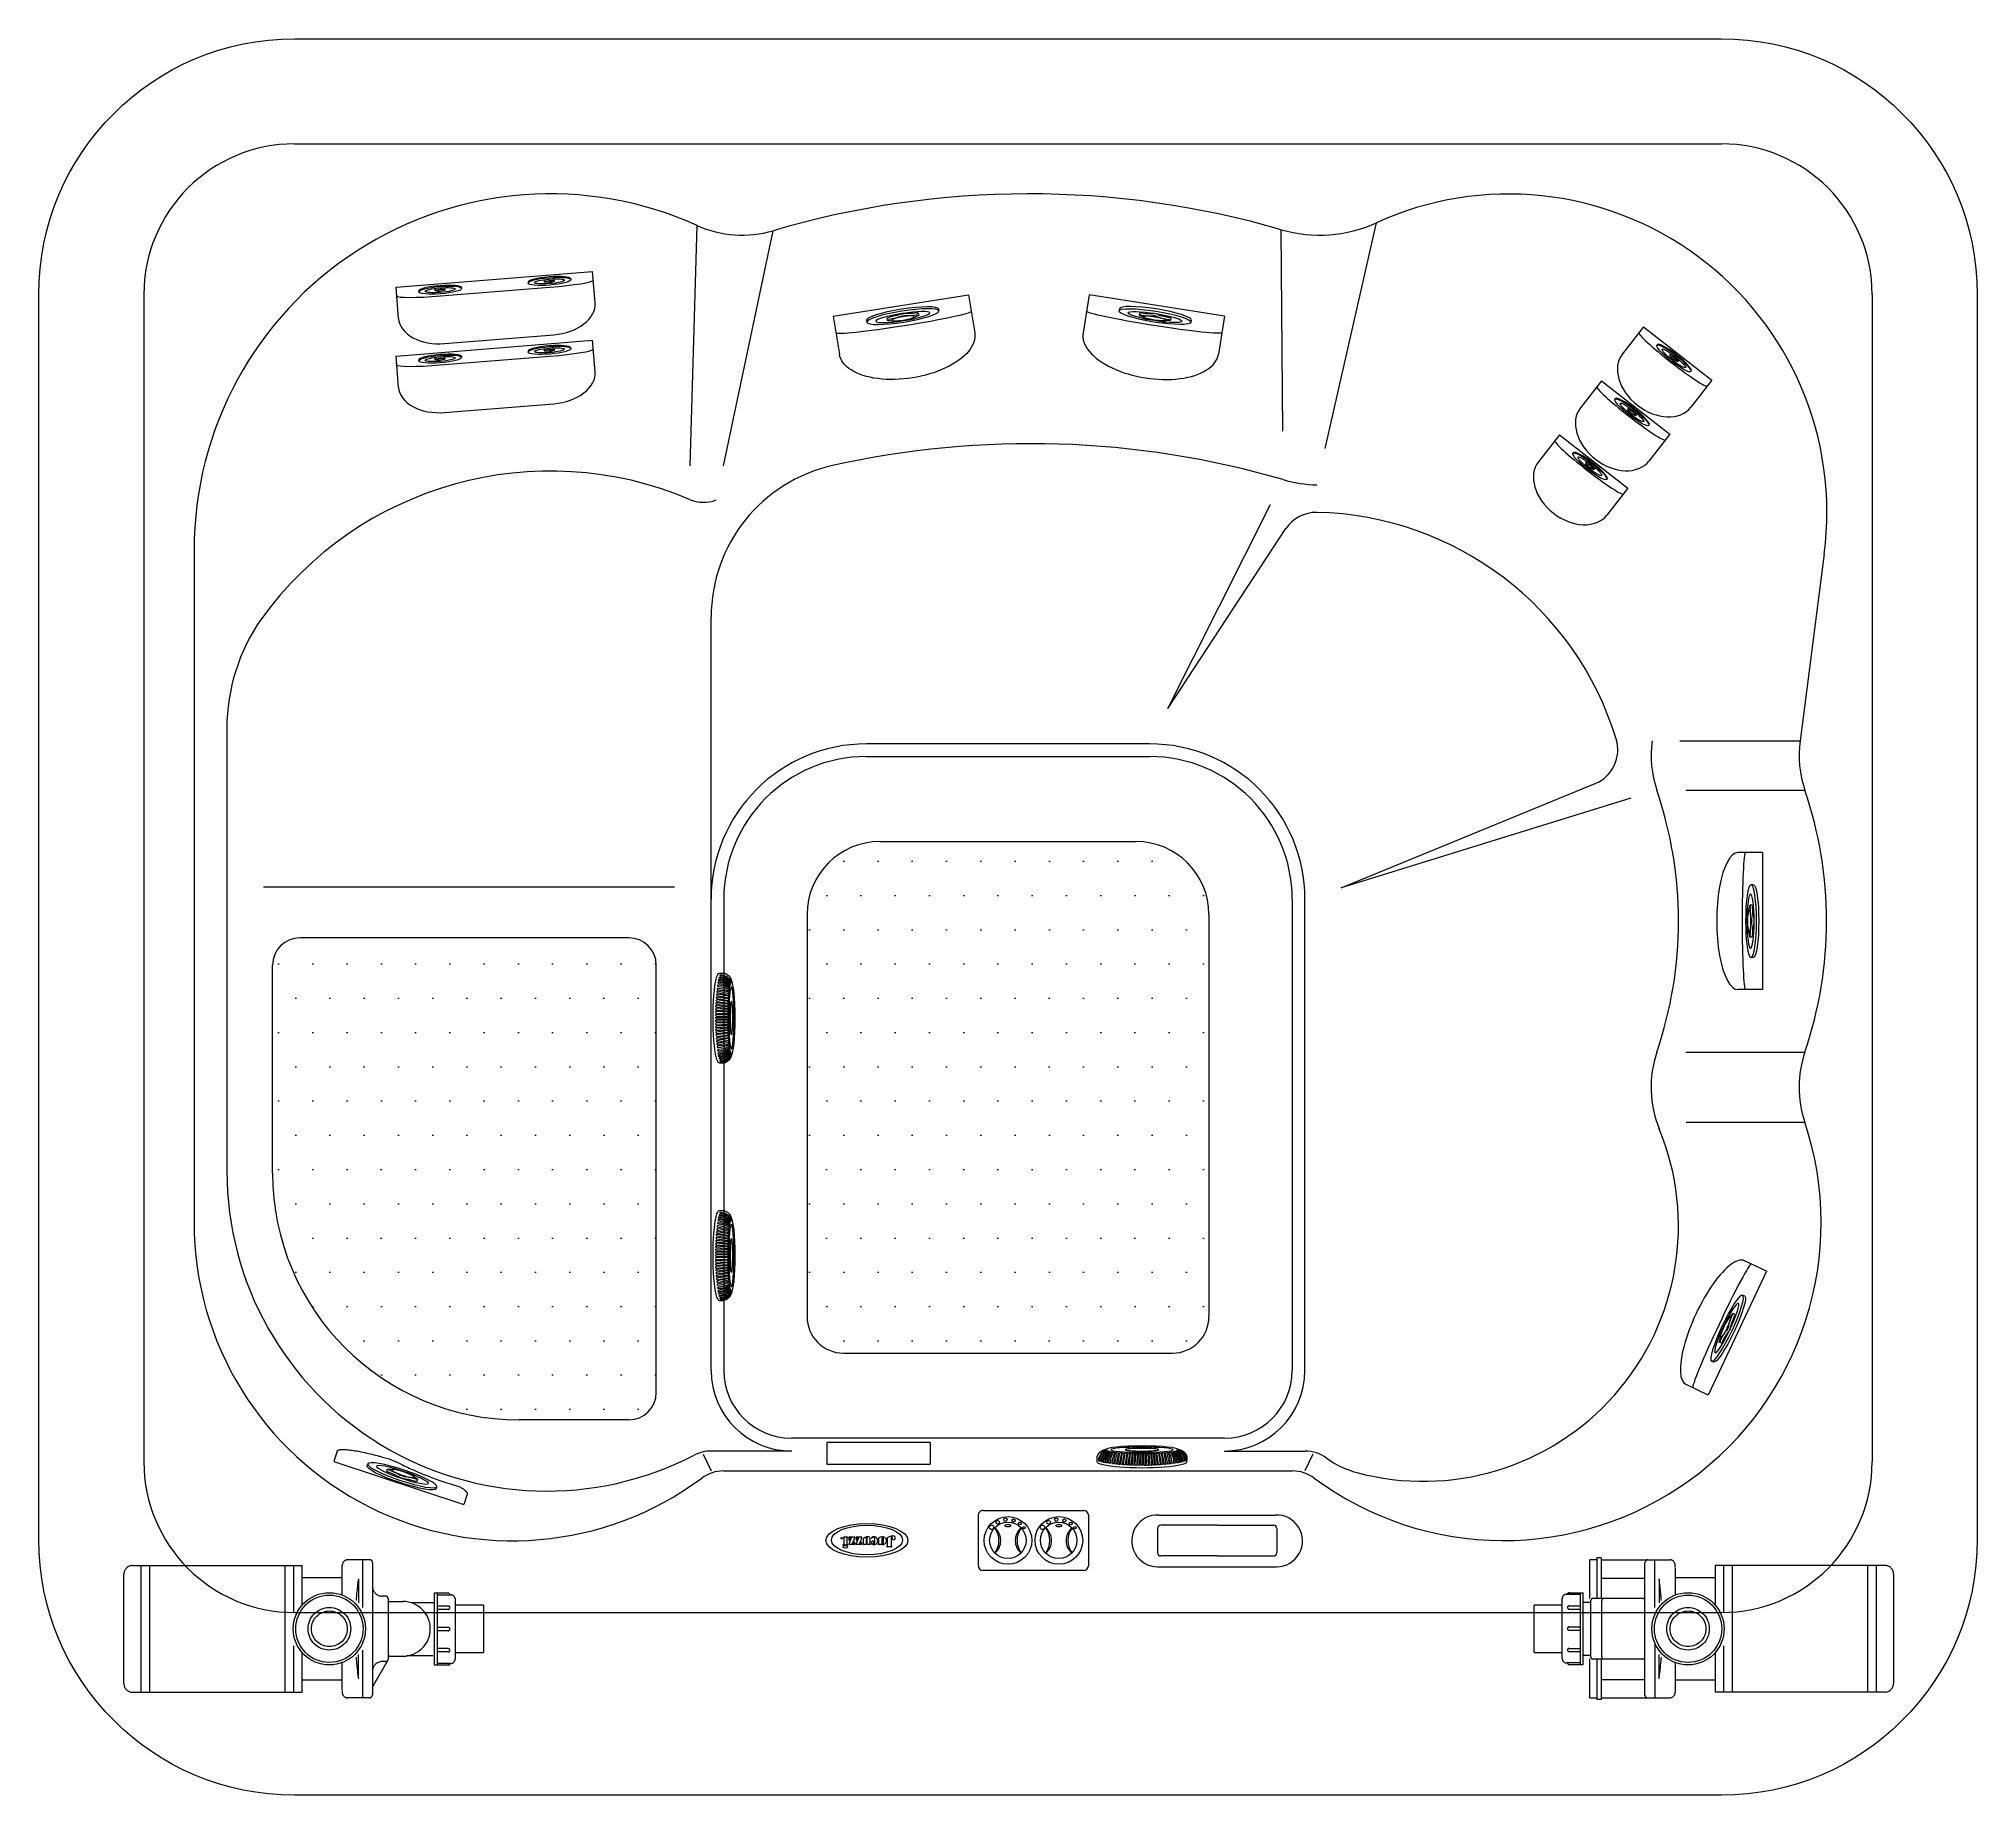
# Model space of a CAD drawing. Header units: millimetres. Extents: x -1155.44 to -1153.31, y 2253.38 to 2255.31.
import ezdxf
from ezdxf.enums import TextEntityAlignment as Align

# ---------------------------------------------------------------- set-up
doc = ezdxf.new("R2010")
doc.units = ezdxf.units.MM
doc.header["$LTSCALE"] = 10
doc.linetypes.add('HIDDEN', pattern=[0.375, 0.25, -0.125])
for name, color, linetype in [('CONTOR05', 7, 'Continuous'), ('jacuzzi', 1, 'Continuous'), ('LCOTA02', 1, 'Continuous')]:
    doc.layers.add(name, color=color, linetype=linetype)
doc.styles.add('ROMANS', font='romans', dxfattribs={"height": 4})

# ---------------------------------------------------------------- blocks, each defined once
blk = doc.blocks.new('A$C1E5B20B9')
at = {"layer": 'LCOTA02'}
for p, q in [((12.000000421062, 79.99999989069056), (17.000000421062, 79.99999989069056)), ((14.5565718559368, 57.48794447257129), (19.5565718559368, 57.48794447257129)), ((14.55657185593681, 22.51205530881006), (20.02288303118667, 22.51205530881006)), ((12.00000042106194, -1.093094397219829e-07), (17.00000042106194, -1.093094397219829e-07))]:
    blk.add_line(p, q, dxfattribs=at)
for centre, major_axis, ratio, start_param, end_param in [((12.00000042106197, 39.99999989069056), (2.26436696011461e-14, 40), 0.3000000000000004, 0, 3.141592653589793), ((8.1727610004843, 58.95607427712298), (1.356154440721999e-14, 19), 0.3000000000000002, 3.648269228728207, 4.519871670605245), ((14.55657185593677, 54.80805433060459), (2.148789360523377e-14, 2.679890141966695), 0.2999999999999979, 6.283185307179586, 7.661464324195041), ((13.1727610004843, 58.95607427712298), (1.356154440721999e-14, 19), 0.3000000000000002, 3.648269228728207, 4.519871670605245), ((19.55657185593677, 54.80805433060459), (2.148789360523377e-14, 2.679890141966695), 0.2999999999999979, 5.533224820882068, 7.661464324195041), ((23.98973984163953, 70.67157254120889), (1.356154440721999e-14, 19), 0.3000000000000002, 2.391632167292286, 3.263234609169324), ((24.77894546489203, 49.15188084181591), (-6.373527764264091e-16, 2.679890141966695), 0.2999999999999979, 4.276587759446193, 6.404827262759122), ((30.67500042106197, 39.99999989069056), (1.356154440721999e-14, 19), 0.3000000000000002, 1.134995105856405, 2.006597547733411), ((11.32896746365199, 39.99999989069011), (1.502331544433705e-14, 2.679890141966695), 0.2999999999999979, 0.5066765751384184, 2.634916078451359), ((8.172761000484329, 21.04392550425814), (5.753382475790292e-15, 19), 0.3000000000000002, 4.904906290164154, 5.77650873204114), ((14.55657185593682, 25.19194545077676), (8.467686886808126e-15, 2.679890141966695), 0.3000000000000032, 1.763313636574356, 3.141592653589793), ((16.32896746365199, 39.99999989069011), (1.502331544433705e-14, 2.679890141966695), 0.2999999999999979, 0.5066765751384184, 2.634916078451359), ((13.17276100048433, 21.04392550425814), (5.753382475790292e-15, 19), 0.3000000000000002, 4.904906290164154, 5.77650873204114), ((19.55657185593682, 25.19194545077676), (8.467686886808126e-15, 2.679890141966695), 0.3000000000000032, 1.763313636574356, 3.891553139887276), ((23.98973984163959, 9.328427240171777), (5.753382475790292e-15, 19), 0.3000000000000002, 6.161543351600057, 7.033145793477069), ((24.7789454648921, 30.84811893956498), (1.52054162376018e-14, 2.679890141966695), 0.3000000000000032, 3.019950698010269, 5.148190201323208)]:
    blk.add_ellipse(centre, major_axis=major_axis, ratio=ratio, start_param=start_param, end_param=end_param, dxfattribs=at)
for centre, major_axis, ratio in [((17.00000042106197, 39.99999989069056), (2.26436696011461e-14, 40), 0.3000000000000004), ((18.00000042106197, 39.99999989069056), (1.698275220085957e-14, 30), 0.2666666666666672), ((21.00000042106197, 39.99999989069056), (-9.994447272229953e-15, 12.5), 0.3)]:
    blk.add_ellipse(centre, major_axis=major_axis, ratio=ratio, dxfattribs=at)
blk = doc.blocks.new('A$C00053991')
at = {"layer": 'CONTOR05', "xscale": 0.5, "zscale": 0.5}
blk.add_blockref('A$C1E5B20B9', (-2.512992978154216e-07, 8.891433367352874e-08), dxfattribs=at)
blk = doc.blocks.new('A$C691B2982')
at = {"layer": 'CONTOR05', "xscale": 0.1, "yscale": 0.1, "zscale": 0.1}
blk.add_blockref('A$C00053991', (-4.307653966861835e-07, -1.835559260143782e-08), dxfattribs=at)
blk = doc.blocks.new('A$C159910E5')
at = {"layer": 'CONTOR05', "rotation": 270}
blk.add_blockref('A$C691B2982', (2.196003379140166e-10, 1.449852760660974), dxfattribs=at)
blk = doc.blocks.new('A$C3BF32979')
at = {"layer": 'CONTOR05', "rotation": 314.9999999999977}
blk.add_blockref('A$C159910E5', (-0.3957376411786697, 5.261116562411644), dxfattribs=at)
blk = doc.blocks.new('*E12')
at = {"layer": 'CONTOR05', "rotation": 135.000000000004}
blk.add_blockref('A$C3BF32979', (4.88763633608113, 4.000000246304438), dxfattribs=at)
blk = doc.blocks.new('*E11')
at = {"layer": 'CONTOR05', "rotation": 135.000000000004}
blk.add_blockref('A$C3BF32979', (4.88763633608113, 4.000000246304438), dxfattribs=at)
blk = doc.blocks.new('*E10')
at = {"layer": 'CONTOR05', "rotation": 135.000000000004}
blk.add_blockref('A$C3BF32979', (4.88763633608113, 4.000000246304438), dxfattribs=at)
blk = doc.blocks.new('*E9')
at = {"layer": 'CONTOR05', "rotation": 135.000000000004}
blk.add_blockref('A$C3BF32979', (4.88763633608113, 4.000000246304438), dxfattribs=at)
blk = doc.blocks.new('A$C37FA7AEC')
at = {"layer": 'LCOTA02'}
for p, q in [((1.013770229552563, 4.714002477852546), (1.225618161936239, 4.714002477852546)), ((1.225618161936239, 2.900924137785466), (0.6328355927050211, 2.900924137785466)), ((1.225618161936239, 1.813078086553048), (0.6328355927051064, 1.813078086553048)), ((1.013770229552563, -2.535140311010764e-07), (1.225618161936438, -2.535140311010764e-07))]:
    blk.add_line(p, q, dxfattribs=at)
for centre, major_axis, ratio, start_param, end_param in [((1.013770229552563, 2.357001112169257), (0, 2.357001365683277), 0.4319527517569433, 6.283185307179586, 9.42477796076938), ((1.225618161936239, 2.357001112169257), (0, -0.543923025616249), 0.4618882339361123, -3.141592653589793, 3.141592653589793)]:
    blk.add_ellipse(centre, major_axis=major_axis, ratio=ratio, start_param=start_param, end_param=end_param, dxfattribs=at)
for major_axis, ratio in [((0, 2.357001365683277), 0.4319527517569434), ((0, 1.645716594742564), 0.3816444813108654)]:
    blk.add_ellipse((1.225618161936239, 2.357001112169257), major_axis=major_axis, ratio=ratio, dxfattribs=at)
blk = doc.blocks.new('A$C64DC4944')
at = {"layer": 'LCOTA02'}
for p, q in [((0.9960046968335945, 10.05000805058066), (1.60909450008117, 10.04465769692388)), ((0.9960046968335945, 10.05000072373306), (1.60909450008117, 10.04465037007625)), ((0.5623876466168269, 6.559093772219825), (2.366655841710894, 6.40124075918871)), ((0.5798187951663749, 6.754332711838202), (2.378466581903098, 6.601485216645386)), ((0.5920066349747941, 6.884914896230271), (2.384733074555797, 6.696491754757602)), ((0.6129123276283508, 7.078819275303943), (2.399419313088814, 6.896663410942125)), ((0.6273074748994674, 7.210169473482296), (2.407129782830538, 6.991634772917791)), ((0.6516813435805204, 7.402678703810579), (2.42505615289231, 7.191635753575184)), ((0.6682794134130177, 7.534758428280867), (2.434421281407808, 7.28654337595006)), ((0.6961140336050562, 7.72581204202919), (2.456118577483011, 7.486235226735801)), ((0.499775541146505, 5.124967986280495), (2.330575826315155, 5.124967986280495)), ((0.499775541146505, 4.925040788033215), (2.330572188824448, 4.925040788033215)), ((0.5008846382455516, 5.252130727475787), (2.331099255755959, 5.220184212494587)), ((0.5008846382455516, 4.797878046837923), (2.331092148170512, 4.829824437755775)), ((0.5043751195330088, 5.452100266507045), (2.333299730062208, 5.420176268681445)), ((0.5043751195330088, 4.597908507806665), (2.33328528801934, 4.629832253545487)), ((0.507703343554212, 5.579224283787568), (2.334875883232002, 5.515418012707869)), ((0.507703343554212, 4.470784490526142), (2.334857919438051, 4.534590134296337)), ((0.5146832428947192, 5.77810244919138), (2.339313301590607, 5.715526052411178)), ((0.5146832428947192, 4.27190632512233), (2.33928782247348, 4.334481848086313)), ((0.520229580028797, 5.906149019350011), (2.341966379810756, 5.810675839235273)), ((0.5306967712773911, 6.103874926300904), (2.348719010760306, 6.010872064536215)), ((0.5384595320563221, 6.232805349721644), (2.352494811555161, 6.105955645873252)), ((0.5524108268051577, 6.429318159773629), (2.361686303712375, 6.306201969139408)), ((0.520229580028797, 4.1438597549637), (2.341937277123506, 4.239331409871227)), ((0.5306967712773911, 3.946133848012806), (2.348682077791068, 4.039134820432167)), ((0.5384595320563221, 3.817203424592066), (2.352454089024462, 3.944050280843697)), ((0.5524108268051577, 3.620690614540081), (2.361637273277694, 3.743803468788855)), ((0.5623876466168269, 3.490915002093885), (2.366602775825754, 3.648763372461616)), ((0.5798187951663749, 3.295676062475508), (2.378404519549946, 3.448518283664527)), ((0.5920066349747941, 3.165093878083439), (2.384666624373779, 3.353510035360557)), ((0.6129123276283508, 2.971189499009768), (2.399342886261024, 3.153337570737705)), ((0.6273074748994674, 2.839839300831414), (2.407048464094487, 3.058364016710613)), ((0.6516813435805204, 2.647330070503131), (2.424963446929212, 2.85836198813567)), ((0.6682794134130177, 2.515250346032843), (2.434322947669131, 2.763451578457932)), ((0.6961140336050562, 2.32419673228452), (2.456006762509205, 2.563758327006212)), ((0.9960046968335945, 7.237330521547847e-07), (1.60909450008117, 0.005351077389832426))]:
    blk.add_line(p, q, dxfattribs=at)
for centre, radius, start, end in [((0.8265287388621658, 8.636149050800157), 0.08856716741084068, 70.09872019351234, 280.7385502367557), ((0.8993604031109896, 8.973478105465915), 0.08532880738264627, 77.19488873795075, 270.3982921290305), ((0.8140137285591038, 4.322788300950037), 4.396845721933523, 66.1373309962137, 89.44404082683664), ((0.9587356090997616, 9.260462618655595), 0.07768011670602384, 73.19146495891925, 257.360477575675), ((0.5042098375407562, 3.094812271020743), 5.806840009238489, 68.5280271169435, 86.09218882582618), ((0.6692120851618739, 4.798205052067004), 4.265756712103994, 62.31977803285908, 86.6528285851349), ((0.5642647630480582, 4.484453396072041), 4.715344641608501, 63.23282893165333, 85.4084404776595), ((0.7254124130750199, 5.638174778167809), 3.705488069033829, 57.54921208078837, 86.04177939509054), ((1.050936789428775, 9.536747837351555), 0.06145343938264835, 68.32042897664702, 262.6804351488397), ((0.8681344833030238, 6.159670674018059), 3.320737460620506, 55.10746320445974, 86.97963012106057), ((0.989396000646309, 6.712720011716414), 2.882365654818027, 50.68054154725183, 88.3251829672656), ((1.166667261725266, 9.795011985192247), 0.06145343938264835, 68.32042897664702, 262.6804351488397), ((1.16869307326462, 7.301393825170948), 2.432685467481838, 44.33093024097665, 90.23211464533954), ((1.252072178563139, 7.66950822553747), 2.183510745884019, 37.83142113070429, 91.64556783667068), ((1.271524187598402, 9.971341588528077), 0.04365000652139525, 95.19472036992171, 269.2796083860749), ((1.480914285668788, 8.375243683094823), 1.653390513430095, 23.12200297038074, 97.41372599982063), ((1.395789349438346, 8.121126640299593), 1.810874893832403, 29.42729994499737, 93.95222659074737), ((1.596004696833603, 8.54470748547999), 1.5, 15.49086489558799, 89.49999999999964), ((0.5689489323341519, 6.656905579295085), 0.0980316279247447, 83.6338856373964, 266.1623077021227), ((0.5997349780853511, 6.982160826564268), 0.09755254099070086, 82.23678234660757, 265.4561312779048), ((0.636190069851537, 7.306842455777229), 0.09708020394939836, 80.81795067450071, 264.7502375740119), ((0.6783045658591362, 7.630852283994358), 0.09661538587324871, 79.37771415466995, 264.0440677076157), ((0.7260671604874318, 7.954092265909964), 0.09615884892622106, 77.91643891973847, 263.3370350527506), ((0.7794648830698065, 8.276464518820262), 0.0957113457258566, 76.4345340154255, 262.6285265090227), ((-5.35238342506149, -37.78632516637288), 46.04638618182813, 80.22079057849587, 82.4284140600551), ((-0.808336086673151, -6.430152149425425), 14.56148870201364, 76.90862382918336, 83.87162695349406), ((-0.02309055680592564, -2.858150455813245), 11.06794442127373, 76.74997725312214, 85.90547151524359), ((0.2675730926882665, 0.9427393977250347), 7.445963970773901, 72.28508646943695, 85.88477050617016), ((0.8136037959255731, 3.81369608892328), 4.735528248250443, 68.28628087894033, 89.64395099910283), ((0.499775541146505, 5.025040788033181), 0.0999999999999659, 90, 270), ((0.5026298788892802, 5.352115496991445), 0.0999999999999659, 89.00000000000003, 269), ((0.5026298788892802, 4.697893277322265), 0.0999999999999659, 91, 271), ((0.5106765568806537, 5.678681502053337), 0.09950164954729351, 87.69221631926176, 268.2876873216711), ((0.5106765568806537, 4.371327272260373), 0.09950164954729351, 91.71231267832886, 272.3077836807383), ((0.5244142340617515, 6.005067501574445), 0.09900695659873764, 86.36182254819313, 267.5775999241142), ((0.5438399117435466, 6.331175009703969), 0.0985166914314521, 85.00897908163012, 266.8692970063079), ((0.5244142340617515, 4.044941272739266), 0.09900695659873764, 92.4224000758859, 273.6381774518069), ((0.5438399117435466, 3.718833764609741), 0.0985166914314521, 93.13070299369208, 274.9910209183699), ((0.5689489323341519, 3.393103195018625), 0.0980316279247447, 93.83769229787731, 276.3661143626036), ((0.5997349780853511, 3.067847947749442), 0.09755254099070086, 94.5438687220952, 277.7632176533924), ((0.636190069851537, 2.743166318536481), 0.09708020394939836, 95.24976242598814, 279.1820493254993), ((0.6783045658591362, 2.419156490319352), 0.09661538587324871, 95.95593229238425, 280.6222858453301), ((0.7260671604874318, 2.095916508403747), 0.09615884892622106, 96.66296494724939, 282.0835610802616), ((-5.35238342506149, 47.83633394068659), 46.04638618182813, 277.5715859399449, 279.7790590010267), ((-0.808336086673151, 16.48016092373913), 14.56148870201364, 276.1283730465059, 283.0908451529434), ((0.7794648830698065, 1.773544255493448), 0.0957113457258566, 97.37147349097735, 283.5654659845745), ((0.8265287388621658, 1.413859723513553), 0.08856716741084068, 79.26144976324434, 289.9012798064877), ((-0.02309055680592564, 12.90815923012696), 11.06794442127373, 274.0945284847564, 283.2492424510793), ((0.2675730926882665, 9.107269376588675), 7.445963970773901, 274.1152294938299, 287.7136389373895), ((0.8993604031109896, 1.076530668847795), 0.08532880738264627, 89.6017078709695, 282.8051112620493), ((0.8136037959255731, 6.23631268539043), 4.735528248250443, 270.3560490008972, 291.7113990113179), ((0.8140137285591038, 5.727220473363673), 4.396845721933523, 270.5559591731634, 293.8598611825971), ((0.9587356090997616, 0.7895461556581154), 0.07768011670602384, 102.639522424325, 286.8085350410807), ((0.5042098375407562, 6.955196503292967), 5.806840009238489, 273.9078111741738, 291.4695214100644), ((0.6692120851618739, 5.251803722246706), 4.265756712103994, 273.3471714148651, 297.6765221295994), ((0.5642647630480582, 5.565555378241669), 4.715344641608501, 274.5915595223405, 296.7632780519247), ((0.7254124130750199, 4.411833996145901), 3.705488069033829, 273.9582206049095, 302.445157592147), ((1.050936789428775, 0.5132609369621548), 0.06145343938264835, 97.31956485116028, 291.679571023353), ((0.8681344833030238, 3.890338100295651), 3.320737460620506, 273.0203698789394, 304.8844121746268), ((0.989396000646309, 3.337288762597296), 2.882365654818027, 271.6748170327344, 309.1262586097831), ((1.166667261725266, 0.2549967891214635), 0.06145343938264835, 97.31956485116028, 291.679571023353), ((1.16869307326462, 2.748614949142762), 2.432685467481838, 269.7678853546605, 315.0739058044422), ((1.252072178563139, 2.38050054877624), 2.183510745884019, 268.3544321633293, 322.1082005262573), ((1.596004696833603, 1.505293961986098), 1.5, 270.5000000000003, 344.4471806451518)]:
    blk.add_arc(centre, radius, start, end, dxfattribs=at)
blk.add_ellipse((0.9960046968335945, 5.025000723733058), major_axis=(9.230470391936181e-16, 5.025000000000006), ratio=0.1983072682036325, start_param=6.281173958075647, end_param=9.42823915993711, dxfattribs=at)
for major_axis, ratio in [((7.347638122934264e-16, 4), 0.1484004069373981), ((0, 3.492907612409141), 0.1143745729800755), ((0, 1.890456722208427), 0.112343880361296)]:
    blk.add_ellipse((2.923990236419826, 5.024514135298915), major_axis=major_axis, ratio=ratio, dxfattribs=at)

msp = doc.modelspace()

# ---------------------------------------------------------------- hatches: boundary and pattern name
at = {"layer": 'jacuzzi'}
h = msp.add_hatch(dxfattribs=at)
h.set_pattern_fill('DOTS', color=256, scale=0.6022620169650935, style=0)
h.set_pattern_definition([(0, (-1160.178313475889, 2250.23056845122), (0.01882068803015917, 0.03764137606031832), [0, -0.03764137606031834])])
h.paths.add_polyline_path([(-1154.75692647605, 2254.29448621626, 0.4142135623730951), (-1154.787039576898, 2254.324599317109), (-1155.148396787078, 2254.324599317109, 0.4142135623730951), (-1155.178509887926, 2254.29448621626), (-1155.178509887926, 2254.065898933122, 0.4142135623730951), (-1154.907491980292, 2253.794881025488), (-1154.787039576898, 2253.794881025488, 0.4142135623730951), (-1154.75692647605, 2253.824994126336)])
h.paths.add_polyline_path([(-1154.591304421385, 2253.908363218934, 0.4142135623730951), (-1154.551153620254, 2253.868212417803), (-1154.189796410075, 2253.868212417803, 0.4142135623747537), (-1154.149645608944, 2253.908363218934), (-1154.149645608944, 2254.350022031375, 0.4142135623730951), (-1154.229947211206, 2254.430323633637), (-1154.511002819123, 2254.430323633637, 0.4142135623722657), (-1154.591304421385, 2254.350022031375)])

# ---------------------------------------------------------------- linework, layer by layer
for p, q in [((-1155.154419407247, 2255.196999041339), (-1153.586530623081, 2255.196999041339)), ((-1154.719563277095, 2254.84328989672), (-1154.712196596512, 2255.107319304562)), ((-1154.683027190278, 2254.84328989672), (-1154.628536775554, 2255.101530603373)), ((-1154.068651753252, 2254.881295325301), (-1154.070181904136, 2255.102596382418)), ((-1154.021929952854, 2254.862238774451), (-1153.965670573652, 2255.110215417933)), ((-1155.042942520444, 2255.039543376167), (-1154.826932328123, 2255.056848622489)), ((-1154.824167867839, 2255.022341653529), (-1154.826932328123, 2255.056848622489)), ((-1155.320041461913, 2255.031376986674), (-1155.320041461913, 2253.748808654911)), ((-1155.04017806016, 2255.005036407207), (-1155.042942520444, 2255.039543376167)), ((-1154.993884275978, 2255.029818105663), (-1154.87381656017, 2255.039437102689)), ((-1154.562421152386, 2255.007698763728), (-1154.413709359351, 2255.031252397837)), ((-1154.413709359351, 2255.031252397837), (-1154.407070114636, 2254.989333856458)), ((-1154.281365544469, 2255.031252397837), (-1154.288004789185, 2254.989333856458)), ((-1154.132653751434, 2255.007698763728), (-1154.281365544469, 2255.031252397837)), ((-1153.420908568416, 2255.031376986674), (-1153.420908568416, 2253.748808654911)), ((-1154.562421152386, 2255.007698763728), (-1154.555781907671, 2254.965780222348)), ((-1154.132653751434, 2255.007698763728), (-1154.13929299615, 2254.965780222348)), ((-1153.672201738026, 2254.99591763383), (-1153.695282710016, 2254.966275738705)), ((-1153.672201738026, 2254.99591763383), (-1153.596962764824, 2254.937332019595)), ((-1155.042942520444, 2254.96377223774), (-1154.826932328123, 2254.981077484061)), ((-1154.989693952282, 2254.977513006349), (-1154.869626236474, 2254.987132003374)), ((-1154.824167867839, 2254.946570515101), (-1154.826932328123, 2254.981077484061)), ((-1155.04017806016, 2254.929265268779), (-1155.042942520444, 2254.96377223774)), ((-1154.993884275978, 2254.954046967236), (-1154.87381656017, 2254.963665964261)), ((-1153.718363682005, 2254.93663384358), (-1153.741444653995, 2254.906991948455)), ((-1153.718363682005, 2254.93663384358), (-1153.643124708804, 2254.878048229345)), ((-1153.596962764824, 2254.937332019595), (-1153.620043736814, 2254.90769012447)), ((-1154.989693952282, 2254.901741867921), (-1154.869626236474, 2254.911360864946)), ((-1153.764525625985, 2254.87735005333), (-1153.787606597974, 2254.847708158205)), ((-1153.764525625985, 2254.87735005333), (-1153.689286652783, 2254.818764439095)), ((-1153.643124708804, 2254.878048229345), (-1153.666205680794, 2254.84840633422)), ((-1153.689286652783, 2254.818764439095), (-1153.712367624773, 2254.789122543969)), ((-1154.195018121399, 2254.576659010998), (-1154.082213777715, 2254.800732701721)), ((-1154.195018121399, 2254.576659010998), (-1154.065048390057, 2254.774171551529)), ((-1155.264834110357, 2254.750687663753), (-1155.264834110357, 2254.011620014116)), ((-1153.473583307819, 2254.74642618122), (-1153.500184341149, 2254.541145628923)), ((-1154.696700274354, 2253.849196967516), (-1154.696700274354, 2254.676882321772)), ((-1155.228799440064, 2254.554792315259), (-1155.228799440064, 2254.068307984799)), ((-1153.632372843585, 2254.541145628923), (-1153.500184341149, 2254.541145628923)), ((-1154.214890660782, 2254.537670846411), (-1154.526059369547, 2254.537670846411)), ((-1154.526059369547, 2254.523730426517), (-1154.214890660782, 2254.523730426517)), ((-1154.004459229984, 2254.379348879248), (-1153.725303948448, 2254.494016424262)), ((-1153.686251087074, 2254.477864447277), (-1154.004459229984, 2254.379348879248)), ((-1153.625793466404, 2254.486772809348), (-1153.494828672901, 2254.486772809348)), ((-1154.511002819123, 2254.430323633637), (-1154.229947211206, 2254.430323633637)), ((-1153.54152678598, 2254.418189361884), (-1153.568379074273, 2254.418189361884)), ((-1153.54152678598, 2254.418189361884), (-1153.54152678598, 2254.267623857643)), ((-1154.736851075485, 2254.380265872074), (-1155.188648638933, 2254.380265872074)), ((-1154.682759854459, 2254.367029941605), (-1154.682759854459, 2253.849196967516)), ((-1154.591304421385, 2254.350022031375), (-1154.591304421385, 2253.908363218934)), ((-1154.149645608944, 2254.350022031375), (-1154.149645608944, 2253.908363218934)), ((-1154.058190175869, 2254.367029941605), (-1154.058190175869, 2253.849196967516)), ((-1154.044249755975, 2253.849196967516), (-1154.044249755975, 2254.367029941605)), ((-1154.787039576898, 2254.324599317109), (-1155.148396787078, 2254.324599317109)), ((-1155.178509887926, 2254.065898933122), (-1155.178509887926, 2254.29448621626)), ((-1154.75692647605, 2253.824994126336), (-1154.75692647605, 2254.29448621626)), ((-1153.54152678598, 2254.267623857643), (-1153.568379074273, 2254.267623857643)), ((-1153.625793466404, 2254.199040410178), (-1153.494828672901, 2254.199040410178)), ((-1153.625278490538, 2254.122169674338), (-1153.494997474774, 2254.122169674338)), ((-1153.536896363637, 2253.958340762013), (-1153.561185211059, 2253.969790533953)), ((-1153.536896363637, 2253.958340762013), (-1153.601097249117, 2253.822148921689)), ((-1154.551153620254, 2253.868212417803), (-1154.189796410075, 2253.868212417803)), ((-1153.601097249117, 2253.822148921689), (-1153.625386096539, 2253.833598693629)), ((-1154.787039576898, 2253.794881025488), (-1154.907491980292, 2253.794881025488)), ((-1154.132581518463, 2253.774805624922), (-1154.608368511866, 2253.774805624922)), ((-1155.10758446386, 2253.760472741622), (-1155.111384473851, 2253.748982235221)), ((-1154.705297719443, 2253.757084986765), (-1154.696700274354, 2253.738770954629)), ((-1154.608115107367, 2253.76061180053), (-1154.696885993083, 2253.76061180053)), ((-1154.455874982305, 2253.770137480297), (-1154.56971301371, 2253.770137480297)), ((-1154.56971301371, 2253.770137480297), (-1154.56971301371, 2253.746047096414)), ((-1154.455874982305, 2253.770137480297), (-1154.455874982305, 2253.746047096414)), ((-1154.132581518463, 2253.76061180053), (-1154.044064037246, 2253.76061180053)), ((-1154.035652310885, 2253.757084986765), (-1154.044249755975, 2253.738770954629)), ((-1155.111384473851, 2253.748982235221), (-1154.968433333911, 2253.701707055083)), ((-1154.683030112485, 2253.738770954629), (-1154.057902395502, 2253.738770954629)), ((-1154.56971301371, 2253.746047096414), (-1154.455874982305, 2253.746047096414)), ((-1154.96463332392, 2253.713197561485), (-1154.968433333911, 2253.701707055083)), ((-1154.403411807657, 2253.689641472626), (-1154.403409689782, 2253.635070238186)), ((-1154.397787025964, 2253.695266690925), (-1154.287416875579, 2253.69527097432)), ((-1154.281789539406, 2253.635074958187), (-1154.281791657281, 2253.689646192627)), ((-1154.204755719458, 2253.690333134899), (-1154.076620609813, 2253.690333134899)), ((-1154.206211984017, 2253.675558960275), (-1154.206211984017, 2253.648828668108)), ((-1154.140688164635, 2253.679058951525), (-1154.202711992767, 2253.679058951525)), ((-1154.140688164635, 2253.679058951525), (-1154.078664336504, 2253.679058951525)), ((-1154.075164345254, 2253.675558960275), (-1154.075164345254, 2253.648828668108)), ((-1154.55126502854, 2253.665963278495), (-1154.55126502854, 2253.66578140242)), ((-1154.546784434888, 2253.666054627734), (-1154.551173679301, 2253.666054627734)), ((-1154.546693085648, 2253.665963278495), (-1154.546693085648, 2253.665769395694)), ((-1154.542714636405, 2253.665381683355), (-1154.545550844319, 2253.658020165839)), ((-1154.538966216591, 2253.657895975166), (-1154.545465602758, 2253.657895975166)), ((-1154.545263040271, 2253.665944668027), (-1154.545263040271, 2253.662915823541)), ((-1154.538956146317, 2253.665980185726), (-1154.545171691032, 2253.665980185726)), ((-1154.544757119863, 2253.662824474302), (-1154.545171691032, 2253.662824474302)), ((-1154.538849959205, 2253.665825478928), (-1154.541655388741, 2253.658543848206)), ((-1154.538966216591, 2253.660547491595), (-1154.539302889733, 2253.660547491595)), ((-1154.538874867352, 2253.657987324405), (-1154.538874867352, 2253.660456142356)), ((-1154.53478091273, 2253.665381683355), (-1154.537617120643, 2253.658020165839)), ((-1154.531032492916, 2253.657895975166), (-1154.537531879082, 2253.657895975166)), ((-1154.537329316595, 2253.665944668027), (-1154.537329316595, 2253.662915823541)), ((-1154.531022422642, 2253.665980185726), (-1154.537237967356, 2253.665980185726)), ((-1154.536823396188, 2253.662824474302), (-1154.537237967356, 2253.662824474302)), ((-1154.530916235529, 2253.665825478928), (-1154.533721665066, 2253.658543848206)), ((-1154.531032492916, 2253.660547491595), (-1154.531369166058, 2253.660547491595)), ((-1154.530941143677, 2253.657987324405), (-1154.530941143677, 2253.660456142356)), ((-1154.526421406555, 2253.657927830854), (-1154.529374996251, 2253.657927830854)), ((-1154.521562524908, 2253.657927830854), (-1154.525180149395, 2253.657927830854)), ((-1154.522074725684, 2253.658623523679), (-1154.522074725684, 2253.664339673132)), ((-1154.521562524908, 2253.658532174439), (-1154.521983376445, 2253.658532174439)), ((-1154.521471175669, 2253.6584408252), (-1154.521471175669, 2253.658019180094)), ((-1154.520408750101, 2253.665640124765), (-1154.520408750101, 2253.66501049883)), ((-1154.517082140518, 2253.664867627082), (-1154.517082140518, 2253.659647280281)), ((-1154.513193638909, 2253.658110529333), (-1154.513193638909, 2253.658372646656)), ((-1154.513010940431, 2253.658555345135), (-1154.512502561432, 2253.658555345135)), ((-1154.50938848077, 2253.657927830854), (-1154.513010940431, 2253.657927830854)), ((-1154.512319862954, 2253.658738043613), (-1154.512319862954, 2253.665360332607)), ((-1154.509384987336, 2253.665851090546), (-1154.509384987336, 2253.666324481584)), ((-1154.509205782292, 2253.658183918088), (-1154.509205782292, 2253.658110529333)), ((-1154.503568686251, 2253.655485209707), (-1154.503568686251, 2253.655723184978)), ((-1154.503385987772, 2253.655905883457), (-1154.50275088969, 2253.655905883457)), ((-1154.498453230117, 2253.655302511228), (-1154.503385987772, 2253.655302511228)), ((-1154.50275088969, 2253.655905883457), (-1154.50275088969, 2253.665458565877)), ((-1154.498829760038, 2253.666263079521), (-1154.498829760038, 2253.656088581935)), ((-1154.498647061559, 2253.655905883457), (-1154.498453230117, 2253.655905883457)), ((-1154.498270531638, 2253.655723184978), (-1154.498270531638, 2253.655485209707)), ((-1154.287414321099, 2253.629449739889), (-1154.397784471484, 2253.629445456493)), ((-1154.206058000908, 2253.633503585257), (-1154.075318328363, 2253.633503585257)), ((-1154.140688164635, 2253.645328676858), (-1154.202711992767, 2253.645328676858)), ((-1154.140688164635, 2253.645328676858), (-1154.078664336504, 2253.645328676858)), ((-1155.154419407247, 2253.583186600246), (-1153.586530623081, 2253.583186600246))]:
    msp.add_line(p, q, dxfattribs=at)
at = {"layer": 'jacuzzi', "linetype": 'HIDDEN'}
for p, q in [((-1155.34196710275, 2253.505132232275), (-1155.34196710275, 2253.625309188548)), ((-1155.332429249077, 2253.63484704222), (-1155.146095671126, 2253.63484704222)), ((-1155.322891395405, 2253.495594378602), (-1155.322891395405, 2253.63484704222)), ((-1155.313353541732, 2253.495594378602), (-1155.313353541732, 2253.63484704222)), ((-1155.164661683602, 2253.495594378602), (-1155.164661683602, 2253.63484704222)), ((-1155.155123829929, 2253.583965506733), (-1155.155123829929, 2253.63484704222)), ((-1155.146095671126, 2253.591357923878), (-1155.146095671126, 2253.63484704222)), ((-1155.146095671126, 2253.621303957818), (-1155.146095671126, 2253.63484704222)), ((-1155.102003248096, 2253.632926336696), (-1155.102003248096, 2253.635083580992)), ((-1155.102003248096, 2253.632926336696), (-1155.102003248096, 2253.635083580992)), ((-1155.079230668667, 2253.641092428805), (-1155.095994400282, 2253.641092428805)), ((-1155.079230668667, 2253.641092428805), (-1155.095994400282, 2253.641092428805)), ((-1155.072086380649, 2253.641090521235), (-1155.080615795973, 2253.641090521235)), ((-1155.079839142402, 2253.641092428805), (-1155.079839142402, 2253.588614540215)), ((-1155.068751747447, 2253.638228301327), (-1155.068751747447, 2253.492255086052)), ((-1153.731040990233, 2253.598673714321), (-1153.731040990233, 2253.641225024846)), ((-1153.723410707295, 2253.641225024846), (-1153.731040990233, 2253.641225024846)), ((-1153.723410707295, 2253.643132595581), (-1153.723410707295, 2253.598652731042)), ((-1153.718641780458, 2253.643132595581), (-1153.723410707295, 2253.643132595581)), ((-1153.718641780458, 2253.643132595581), (-1153.718641780458, 2253.598652731042)), ((-1153.718641780458, 2253.641226932417), (-1153.643255187603, 2253.641226932417)), ((-1153.670649237154, 2253.492391497235), (-1153.670649237154, 2253.63836471251)), ((-1153.659561842199, 2253.588612632642), (-1153.659561842199, 2253.641226932417)), ((-1153.637397736505, 2253.633062747879), (-1153.637397736505, 2253.635219992174)), ((-1153.637397736505, 2253.633062747879), (-1153.637397736505, 2253.635219992174)), ((-1153.406971735524, 2253.635025419959), (-1153.593305313475, 2253.635025419959)), ((-1153.593305313475, 2253.635025419959), (-1153.593305313475, 2253.591357923876)), ((-1153.593305313475, 2253.635025419959), (-1153.593305313475, 2253.597267485167)), ((-1153.593305313475, 2253.632990041986), (-1153.593305313475, 2253.597267485167)), ((-1153.593305313475, 2253.632990041986), (-1153.593305313475, 2253.597267485167)), ((-1153.584277154672, 2253.635025419959), (-1153.584277154672, 2253.583965506732)), ((-1153.574739300999, 2253.635025419959), (-1153.574739300999, 2253.495772756341)), ((-1153.426047442869, 2253.635025419959), (-1153.426047442869, 2253.495772756341)), ((-1153.416509589196, 2253.635025419959), (-1153.416509589196, 2253.495772756341)), ((-1153.397433881851, 2253.625487566287), (-1153.397433881851, 2253.505310610014)), ((-1155.102003248096, 2253.621303957818), (-1155.146095671126, 2253.621303957818)), ((-1155.084315138797, 2253.619311596399), (-1155.084315138797, 2253.593720404584)), ((-1155.000850042322, 2253.604402560302), (-1155.000850042322, 2253.525495986148)), ((-1154.997878552025, 2253.604402560302), (-1154.997878552025, 2253.525495986148)), ((-1153.741522432576, 2253.526080827075), (-1153.741522432576, 2253.604987401229)), ((-1153.738550942279, 2253.526080827075), (-1153.738550942279, 2253.604987401229)), ((-1153.718641780458, 2253.621073127886), (-1153.670649237154, 2253.621073127886)), ((-1153.655085845804, 2253.619311596397), (-1153.655085845804, 2253.593720404583)), ((-1153.593305313475, 2253.621274647729), (-1153.637397736505, 2253.621274647729)), ((-1155.054397861622, 2253.601228384585), (-1155.058803772132, 2253.601228384585)), ((-1155.051535641714, 2253.598366164677), (-1155.051535641714, 2253.532117222702)), ((-1155.050081634001, 2253.595291186424), (-1155.035299222253, 2253.595291186424)), ((-1155.002412567462, 2253.593837178711), (-1155.026065033064, 2253.593837178711)), ((-1155.001568077016, 2253.593924921948), (-1155.002075274262, 2253.593924921948)), ((-1154.997878552025, 2253.602602311331), (-1154.98247919398, 2253.602602311331)), ((-1154.977978571552, 2253.598148628464), (-1154.977978571552, 2253.531843797105)), ((-1154.977978571552, 2253.598101688905), (-1154.977978571552, 2253.531796857546)), ((-1154.946958565225, 2253.591168707434), (-1154.977978571552, 2253.591168707434)), ((-1154.946958565225, 2253.591121767875), (-1154.977978571552, 2253.591121767875)), ((-1154.946958565225, 2253.591168707434), (-1154.946958565225, 2253.542957702008)), ((-1154.946958565225, 2253.591121767875), (-1154.946958565225, 2253.539225208319)), ((-1153.792442419375, 2253.591753548361), (-1153.761422413049, 2253.591753548361)), ((-1153.792442419375, 2253.539361619502), (-1153.792442419375, 2253.591258179058)), ((-1153.792442419375, 2253.587525685369), (-1153.792442419375, 2253.591211239499)), ((-1153.792442419375, 2253.58384013124), (-1153.792442419375, 2253.587525685369)), ((-1153.792442419375, 2253.539314679943), (-1153.792442419375, 2253.587525685369)), ((-1153.761422413049, 2253.532381698473), (-1153.761422413049, 2253.598686529831)), ((-1153.761422413049, 2253.532334758914), (-1153.761422413049, 2253.598639590272)), ((-1153.755704545356, 2253.603187152259), (-1153.756921790622, 2253.603187152259)), ((-1153.755704545356, 2253.603140212699), (-1153.756921790622, 2253.603140212699)), ((-1153.755704545356, 2253.603187152259), (-1153.741522432576, 2253.603187152259)), ((-1153.738550942279, 2253.594496569087), (-1153.731040990233, 2253.594496569087)), ((-1153.7300511839, 2253.534499524601), (-1153.7300511839, 2253.596256685143)), ((-1153.672971326215, 2253.598652731042), (-1153.727655138001, 2253.598652731042)), ((-1153.718039936658, 2253.534499524601), (-1153.718039936658, 2253.596256685143)), ((-1155.155123829929, 2253.495594378602), (-1155.155123829929, 2253.54665429183)), ((-1155.079839142402, 2253.542007165919), (-1155.079839142402, 2253.489392866144)), ((-1154.946958565225, 2253.546643256137), (-1154.946958565225, 2253.542957702008)), ((-1154.946958565225, 2253.542957702008), (-1154.946958565225, 2253.539272147879)), ((-1153.659257601922, 2253.489529277327), (-1153.659257601922, 2253.548618373219)), ((-1153.584277154672, 2253.546654291828), (-1153.584277154672, 2253.495772756341)), ((-1155.146095671126, 2253.495594378602), (-1155.146095671126, 2253.539261874685)), ((-1155.146095671126, 2253.497629756576), (-1155.146095671126, 2253.533352313395)), ((-1155.146095671126, 2253.495594378602), (-1155.146095671126, 2253.533352313395)), ((-1155.146095671126, 2253.497629756576), (-1155.146095671126, 2253.533352313395)), ((-1155.084315138797, 2253.511308202164), (-1155.084315138797, 2253.536899393979)), ((-1155.05191910647, 2253.530686112748), (-1155.069224160742, 2253.500712879523)), ((-1155.054397861622, 2253.529255002794), (-1155.058331358838, 2253.529255002794)), ((-1155.050081634001, 2253.535192200955), (-1155.035299222253, 2253.535192200955)), ((-1155.002412567462, 2253.535426902988), (-1155.031550853409, 2253.535426902988)), ((-1154.983696439245, 2253.527296235119), (-1154.997878552025, 2253.527296235119)), ((-1154.983696439245, 2253.527343174678), (-1154.98247919398, 2253.527343174678)), ((-1154.983696439245, 2253.527296235119), (-1154.98247919398, 2253.527296235119)), ((-1154.946958565225, 2253.538729839016), (-1154.977978571552, 2253.538729839016)), ((-1153.792442419375, 2253.539361619502), (-1153.761422413049, 2253.539361619502)), ((-1153.792442419375, 2253.539314679943), (-1153.761422413049, 2253.539314679943)), ((-1153.741522432576, 2253.527881076046), (-1153.756921790622, 2253.527881076046)), ((-1153.738550942279, 2253.536477780099), (-1153.731040990233, 2253.536477780099)), ((-1153.737832907585, 2253.536558465429), (-1153.737325710339, 2253.536558465429)), ((-1153.731040990233, 2253.489527369756), (-1153.731040990233, 2253.532124461979)), ((-1153.672971326215, 2253.532103478702), (-1153.727655138001, 2253.532103478702)), ((-1153.723614585242, 2253.532103478702), (-1153.723614585242, 2253.487665580719)), ((-1153.718845658406, 2253.532103478702), (-1153.718845658406, 2253.487665580719)), ((-1153.655085845804, 2253.511308202163), (-1153.655085845804, 2253.536899393977)), ((-1153.593305313475, 2253.539261874683), (-1153.593305313475, 2253.495772756341)), ((-1155.146095671126, 2253.509345150833), (-1155.102003248096, 2253.509345150833)), ((-1155.102003248096, 2253.497557050683), (-1155.102003248096, 2253.495399806387)), ((-1155.102003248096, 2253.497557050683), (-1155.102003248096, 2253.495399806387)), ((-1153.718845658406, 2253.509725048415), (-1153.670649237154, 2253.509725048415)), ((-1153.637397736505, 2253.509315840744), (-1153.593305313475, 2253.509315840744)), ((-1153.637397736505, 2253.497693461865), (-1153.637397736505, 2253.49553621757)), ((-1153.637397736505, 2253.497693461865), (-1153.637397736505, 2253.49553621757)), ((-1153.593305313475, 2253.509315840744), (-1153.593305313475, 2253.495772756341)), ((-1155.332429249077, 2253.495594378602), (-1155.146095671126, 2253.495594378602)), ((-1155.072086380649, 2253.489392866144), (-1155.096145796998, 2253.489392866144)), ((-1153.731040990233, 2253.489527369756), (-1153.723614585242, 2253.489527369756)), ((-1153.718845658406, 2253.487665580719), (-1153.723614585242, 2253.487665580719)), ((-1153.718845658406, 2253.489527369756), (-1153.643406584319, 2253.489527369756)), ((-1153.667787017246, 2253.489529277327), (-1153.659257601922, 2253.489529277327)), ((-1153.667314603952, 2253.489529277327), (-1153.658785188628, 2253.489529277327)), ((-1153.660170315934, 2253.489527369756), (-1153.643406584319, 2253.489527369756)), ((-1153.406971735524, 2253.495772756341), (-1153.593305313475, 2253.495772756341))]:
    msp.add_line(p, q, dxfattribs=at)
at = {"layer": 'jacuzzi', "color": 3}
msp.add_lwpolyline([(-1155.154419407247, 2253.382432594591, -0.414213562373095), (-1155.435475015164, 2253.663488202508), (-1155.435475015164, 2255.031376986674, -0.414213562373095), (-1155.154419407247, 2255.312432594591), (-1153.586530623081, 2255.312432594591, -0.414213562373095), (-1153.305475015164, 2255.031376986674), (-1153.305475015164, 2253.663488202508, -0.414213562373095), (-1153.586530623081, 2253.382432594591)], format="xyb", close=True, dxfattribs=at)
at = {"layer": 'jacuzzi'}
for points in [[(-1154.550779514294, 2253.665325563098), (-1154.550779514294, 2253.658192634459, -0.3094083360235544), (-1154.550896055376, 2253.65802233492, 0.09070134790707648), (-1154.551778382894, 2253.657479624584, 0.3650174520151336), (-1154.551794627755, 2253.657363056207), (-1154.551690131932, 2253.657196941856, 0.4518071014289208), (-1154.551419454697, 2253.65715310132, -0.1780066821811962), (-1154.55025085349, 2253.657560986411)], [(-1154.550310056207, 2253.657560986411), (-1154.546817872012, 2253.657560986411, 0.414213562373095), (-1154.546726522772, 2253.65765233565), (-1154.546726522772, 2253.658136556949, 0.4142135623730986), (-1154.546817872012, 2253.658227906188), (-1154.547120688414, 2253.658227906188, -0.4142135623730951), (-1154.547212037653, 2253.658319255428), (-1154.547212037653, 2253.665316905335)], [(-1154.526005765309, 2253.666253871583, 0.06297410020895881), (-1154.529124643193, 2253.664604481322, 0.2578294972287946), (-1154.52946634549, 2253.66398588011), (-1154.52946634549, 2253.658019180094)], [(-1154.525271498634, 2253.658019180094), (-1154.525271498634, 2253.665167135072, 0.1354836439385169), (-1154.52529736882, 2253.665260856046, 0.5973092542928814), (-1154.526311934002, 2253.665215438423, 0.1127702397822963), (-1154.526330057316, 2253.66513610527), (-1154.526330057316, 2253.658019180094)]]:
    msp.add_lwpolyline(points, format="xyb", dxfattribs=at)
msp.add_lwpolyline([(-1154.509151827946, 2253.664738674626), (-1154.509151827946, 2253.659570808512, 1.000000000000098), (-1154.507300044706, 2253.659570808512), (-1154.507300044706, 2253.664738674626, 0.999999999999902)], format="xyb", close=True, dxfattribs=at)
at = {"layer": 'jacuzzi', "linetype": 'HIDDEN'}
for points in [[(-1155.102003248096, 2253.602390969037), (-1155.102003248096, 2253.626269468993), (-1155.102003248096, 2253.632926336696)], [(-1155.102003248096, 2253.621303957818), (-1155.102003248096, 2253.626269468993), (-1155.102003248096, 2253.632926336696)], [(-1153.637397736505, 2253.632331620762), (-1153.637397736505, 2253.602390969035)], [(-1154.985496688216, 2253.604402560302), (-1155.000850042322, 2253.604402560302)], [(-1153.753904296385, 2253.604987401229), (-1153.738550942279, 2253.604987401229)], [(-1154.985496688216, 2253.590252945046), (-1154.997878552025, 2253.590252945046)], [(-1154.985496688216, 2253.586652447104), (-1154.997878552025, 2253.586652447104)], [(-1153.753904296385, 2253.59056974573), (-1153.741522432576, 2253.59056974573)], [(-1153.753904296385, 2253.586969247789), (-1153.741522432576, 2253.586969247789)], [(-1154.985496688216, 2253.566749522196), (-1154.997878552025, 2253.566749522196)], [(-1154.985496688216, 2253.563149024254), (-1154.997878552025, 2253.563149024254)], [(-1153.753904296385, 2253.567334363123), (-1153.741522432576, 2253.567334363123)], [(-1153.753904296385, 2253.563733865181), (-1153.741522432576, 2253.563733865181)], [(-1154.985496688216, 2253.543514139589), (-1154.997878552025, 2253.543514139589)], [(-1153.753904296385, 2253.543830940273), (-1153.741522432576, 2253.543830940273)], [(-1153.753904296385, 2253.540230442331), (-1153.741522432576, 2253.540230442331)], [(-1155.102003248096, 2253.4982881778), (-1155.102003248096, 2253.528228829527)], [(-1154.985496688216, 2253.525495986148), (-1155.000850042322, 2253.525495986148)], [(-1154.985496688216, 2253.539913641647), (-1154.997878552025, 2253.539913641647)], [(-1153.753904296385, 2253.526080827075), (-1153.738550942279, 2253.526080827075)], [(-1153.637397736505, 2253.528228829525), (-1153.637397736505, 2253.504350329569), (-1153.637397736505, 2253.497693461865)], [(-1153.637397736505, 2253.509315840744), (-1153.637397736505, 2253.504350329569), (-1153.637397736505, 2253.497693461865)]]:
    msp.add_lwpolyline(points, dxfattribs=at)
at = {"layer": 'jacuzzi'}
for centre, radius in [((-1154.370475015164, 2253.662357133621), 0.0261873129763578), ((-1154.388532618801, 2253.676820316675), 0.002459227043960737), ((-1154.370621725395, 2253.662430425324), 0.02002551307471367), ((-1154.381857792902, 2253.68237354956), 0.002012094686617809), ((-1154.373327543152, 2253.685246108859), 0.001897115820248545), ((-1154.364428206355, 2253.684289044122), 0.001756591008950705), ((-1154.35743365686, 2253.681002211048), 0.001563769048121362), ((-1154.352834408025, 2253.676438738894), 0.001308460243859225), ((-1154.314579523777, 2253.662359302889), 0.0261873129763578), ((-1154.332637127413, 2253.676822485944), 0.002459227043960737), ((-1154.314726234007, 2253.662432594593), 0.02002551307471367), ((-1154.325962301514, 2253.682375718829), 0.002012094686617809), ((-1154.317432051764, 2253.685248278127), 0.001897115820248545), ((-1154.308532714967, 2253.684291213391), 0.001756591008950705), ((-1154.301538165472, 2253.681004380317), 0.001563769048121362), ((-1154.296938916637, 2253.676440908162), 0.001308460243859225), ((-1154.553398220672, 2253.664879642749), 0.0007949479954347561)]:
    msp.add_circle(centre, radius, dxfattribs=at)
at = {"layer": 'jacuzzi', "linetype": 'HIDDEN'}
for centre, radius in [((-1155.116151207474, 2253.565309899282), 0.03968841756422351), ((-1153.623249777127, 2253.56530989928), 0.03968841756422351), ((-1155.116151207474, 2253.565309899282), 0.03700452575324754), ((-1155.116151207474, 2253.565309899282), 0.02340442384496791), ((-1155.116151207474, 2253.565309899282), 0.01962778954185504), ((-1153.623249777127, 2253.56530989928), 0.03700452575324754), ((-1153.623249777127, 2253.56530989928), 0.02340442384496791), ((-1153.623249777127, 2253.56530989928), 0.01962778954185504)]:
    msp.add_circle(centre, radius, dxfattribs=at)
at = {"layer": 'jacuzzi'}
for centre, radius, start, end in [((-1155.154419407247, 2255.031376986674), 0.1656220546654007, 90, 180), ((-1153.586530623081, 2255.031376986674), 0.1656220546654007, 0, 90), ((-1154.873443426503, 2254.750687663753), 0.3913906838542476, 65.67045137948894, 180), ((-1154.34753745191, 2254.147587977289), 0.9944682768938911, 73.80553502388207, 106.4131952856549), ((-1153.820418289459, 2254.791983233184), 0.3498141641973432, 352.5169922137042, 114.5336122486876), ((-1154.662572093392, 2255.217074441905), 0.1204524033930187, 245.670451379489, 286.4131952856549), ((-1154.028189435523, 2255.247187542753), 0.1505655042412734, 253.8055350238821, 294.5336122486876), ((-1154.345639229876, 2253.873053912097), 0.9944682768938911, 73.80553502388207, 102.6504436324999), ((-1154.526059369547, 2254.676882321772), 0.1706409048067765, 102.6504436324999, 180), ((-1154.873443426503, 2254.446016592642), 0.3913906838542472, 67.01266851959846, 144.1915209796418), ((-1154.026291213489, 2254.972653477561), 0.1505655042412734, 253.8055350238821, 268.1993694799481), ((-1154.704914571022, 2254.84328989672), 0.04015080113100623, 247.0126685195984, 290.3194331031384), ((-1154.031651650993, 2254.751883782432), 0.04015080113100623, 89.13143618272149, 146.2822953030784), ((-1154.03910623737, 2254.439743702132), 0.3523785325889192, 17.04618272373437, 88.68882801416915), ((-1155.019606623217, 2254.554858419073), 0.2091928272912119, 144.9451280494026, 180.0181051605123), ((-1153.740559643519, 2254.531156033836), 0.04015080113100623, 292.3311998565026, 17.21770642904966), ((-1153.543405913514, 2254.525458853022), 0.1204524033930187, 172.5169922137043, 198.7338697100783), ((-1153.380757767285, 2254.525458853022), 0.1204524033930187, 172.5169922137043, 198.7338697100783), ((-1154.526059369547, 2254.367029941605), 0.1706409048067765, 90, 180), ((-1154.526059369547, 2254.367029941605), 0.1567004849121906, 90, 180), ((-1154.214890660782, 2254.367029941605), 0.1706409048067765, 0, 90), ((-1154.214890660782, 2254.367029941605), 0.1567004849121906, 0, 90), ((-1154.08168529629, 2254.342906609763), 0.447940080230465, 341.2661302899217, 18.73386971007829), ((-1153.91903715006, 2254.342906609763), 0.447940080230465, 341.2661302899217, 18.73386971007829), ((-1154.511002819123, 2254.350022031375), 0.08030160226201247, 90, 180), ((-1154.229947211206, 2254.350022031375), 0.08030160226201247, 0, 90), ((-1155.148396787078, 2254.29448621626), 0.03011310084825468, 90, 180), ((-1154.787039576898, 2254.29448621626), 0.03011310084825468, 0, 90), ((-1153.543405913514, 2254.160354366505), 0.1204524033930187, 161.2661302899217, 202.3459709500035), ((-1153.380757767285, 2254.160354366505), 0.1204524033930187, 161.2661302899217, 198.4822363874327), ((-1153.826168351158, 2254.011475606161), 0.349180936040484, 233.4724141482761, 18.48223638743272), ((-1153.914292709371, 2254.007894857727), 0.2805474933119054, 254.9238909395107, 22.34597095000352), ((-1154.877162928232, 2254.068307984799), 0.3516365118316916, 180, 297.3961287966268), ((-1154.907491980292, 2254.065898933122), 0.271017907634292, 180, 270), ((-1154.915248643252, 2254.011620014116), 0.3495854671051267, 180, 306.5721841858618), ((-1154.551153620254, 2253.908363218934), 0.04015080113100623, 180, 270), ((-1154.189796410075, 2253.908363218934), 0.04015080113100623, 270, 0), ((-1154.608115107367, 2253.849196967516), 0.08858516698635562, 180, 270), ((-1154.608368511866, 2253.849196967516), 0.07439134259362688, 180, 270), ((-1154.132834922961, 2253.849196967516), 0.08858516698635562, 270, 0), ((-1154.132581518463, 2253.849196967516), 0.07439134259362688, 270, 0), ((-1154.787039576898, 2253.824994126336), 0.03011310084825468, 270, 0), ((-1154.696885993083, 2253.720460999399), 0.04015080113100623, 90, 117.3961287966269), ((-1154.044064037246, 2253.720460999399), 0.04015080113100623, 53.84438789838449, 90), ((-1155.154419407247, 2253.748808654911), 0.1656220546654007, 180, 270), ((-1154.683030112485, 2253.698620153498), 0.04015080113100623, 90, 126.5721841858617), ((-1154.057902395502, 2253.698620153498), 0.04015080113100623, 53.47241414827613, 90), ((-1153.961155397625, 2253.833925624554), 0.1003770028275156, 233.8443878983844, 254.9238909395107), ((-1153.586530623081, 2253.748808654911), 0.1656220546654007, 270, 0), ((-1154.397786807661, 2253.689641690929), 0.005625000000066569, 90.00222361292046, 180.0022236129205), ((-1154.287416657277, 2253.689645974324), 0.005625000000066569, 0.002223612920474625, 90.00222361292046), ((-1154.206058000908, 2253.661933281338), 0.02842969608139916, 87.37452875539815, 270), ((-1154.075318328363, 2253.661933281338), 0.02842969608139917, 270, 92.62547124460188), ((-1154.403974482385, 2253.662429130925), 0.02359673886453777, 323.8317829460176, 36.1726642784874), ((-1154.396831766348, 2253.662209515413), 0.01836253851131563, 311.0266614709511, 48.97778575639816), ((-1154.344118252602, 2253.662211561192), 0.01836253851131563, 131.0266614709511, 228.9777857563981), ((-1154.336975553633, 2253.662431731111), 0.02359673886453777, 143.8317829460176, 216.1726642784874), ((-1154.348078990997, 2253.662431300193), 0.02359673886453777, 323.8317829460176, 36.1726642784874), ((-1154.34093627496, 2253.662211684682), 0.01836253851131563, 311.0266614709511, 48.97778575639816), ((-1154.288222761214, 2253.66221373046), 0.01836253851131563, 131.0266614709511, 228.9777857563981), ((-1154.281080062245, 2253.662433900379), 0.02359673886453777, 143.8317829460176, 216.1726642784874), ((-1154.202711992767, 2253.675558960275), 0.003499991250021696, 90, 180), ((-1154.078664336504, 2253.675558960275), 0.003499991250021696, 0, 90), ((-1154.551173679301, 2253.665963278495), 9.134923924025233e-05, 90, 180), ((-1154.551173679301, 2253.66578140242), 9.134923924025233e-05, 180, 273.6111512596654), ((-1154.551144911251, 2253.665325563098), 0.0003653969569610093, 0, 93.61115125966539), ((-1154.546846640696, 2253.665316905335), 0.0003653969569610093, 82.17236708801981, 180), ((-1154.546784434888, 2253.665769395694), 9.134923924025233e-05, 262.1723670880198, 0), ((-1154.546784434888, 2253.665963278495), 9.134923924025233e-05, 0, 90), ((-1154.545465602758, 2253.657987324405), 9.134923924025233e-05, 158.92957835505, 270), ((-1154.545171691032, 2253.665888836487), 9.134923924025233e-05, 90, 180), ((-1154.545171691032, 2253.662915823541), 9.134923924025233e-05, 180, 270), ((-1154.544757119863, 2253.662938269871), 0.0001137955694048287, 270, 3.777213623788032), ((-1154.542029771829, 2253.663118330713), 0.002619489854439711, 114.8275345948353, 183.777213623788), ((-1154.54265596186, 2253.663108110294), 0.002434144012123438, 94.07432027519967, 101.2218050024821), ((-1154.542820823518, 2253.665422594584), 0.0001137955694048287, 338.92957835505, 94.07432027519967), ((-1154.541549201628, 2253.658502936977), 0.0001137955694048287, 158.92957835505, 260.3374469634445), ((-1154.541300340122, 2253.659964588118), 0.001596481007011882, 260.3374469634445, 309.0048283584997), ((-1154.541950245835, 2253.660685017384), 0.002565882047033874, 310.1573304289132, 355.0588259564306), ((-1154.539302889733, 2253.660456142356), 9.134923924025233e-05, 90, 175.0588259564305), ((-1154.538966216591, 2253.660456142356), 9.134923924025233e-05, 0, 90), ((-1154.538966216591, 2253.657987324405), 9.134923924025233e-05, 270, 0), ((-1154.538956146317, 2253.665866390157), 0.0001137955694048287, 338.92957835505, 90), ((-1154.537531879082, 2253.657987324405), 9.134923924025233e-05, 158.92957835505, 270), ((-1154.537237967356, 2253.665888836487), 9.134923924025233e-05, 90, 180), ((-1154.537237967356, 2253.662915823541), 9.134923924025233e-05, 180, 270), ((-1154.536823396188, 2253.662938269871), 0.0001137955694048287, 270, 3.777213623788032), ((-1154.534096048153, 2253.663118330713), 0.002619489854439711, 114.8275345948353, 183.777213623788), ((-1154.534722238184, 2253.663108110294), 0.002434144012123438, 94.07432027519967, 101.2218050024821), ((-1154.534887099843, 2253.665422594584), 0.0001137955694048287, 338.92957835505, 94.07432027519967), ((-1154.533615477953, 2253.658502936977), 0.0001137955694048287, 158.92957835505, 260.3374469634445), ((-1154.533366616446, 2253.659964588118), 0.001596481007011882, 260.3374469634445, 309.0048283584997), ((-1154.53401652216, 2253.660685017384), 0.002565882047033874, 310.1573304289132, 355.0588259564306), ((-1154.531369166058, 2253.660456142356), 9.134923924025233e-05, 90, 175.0588259564305), ((-1154.531032492916, 2253.660456142356), 9.134923924025233e-05, 0, 90), ((-1154.531032492916, 2253.657987324405), 9.134923924025233e-05, 270, 0), ((-1154.531022422642, 2253.665866390157), 0.0001137955694048287, 338.92957835505, 90), ((-1154.529374996251, 2253.658019180094), 9.134923924025233e-05, 180, 270), ((-1154.526421406555, 2253.658019180094), 9.134923924025233e-05, 270, 0), ((-1154.524575375657, 2253.662291691232), 0.004212468123414919, 84.07357517423098, 109.8501266640896), ((-1154.525180149395, 2253.658019180094), 9.134923924025233e-05, 180, 270), ((-1154.524218105364, 2253.664339673132), 0.002143379679942496, 0, 87.92324346238615), ((-1154.521983376445, 2253.658623523679), 9.134923924025233e-05, 180, 270), ((-1154.521562524908, 2253.6584408252), 9.134923924025233e-05, 0, 90), ((-1154.521562524908, 2253.658019180094), 9.134923924025233e-05, 270, 0), ((-1154.518957726115, 2253.660050624194), 0.001785547021540705, 114.3935766645232, 205.9071789968371), ((-1154.517811935934, 2253.66082916493), 0.00316265485339976, 209.5271952406742, 267.5018600162468), ((-1154.520294954532, 2253.665640124765), 0.0001137955694048303, 129.1311632821458, 180), ((-1154.520294954532, 2253.66501049883), 0.0001137955694048287, 180, 324.8583959849877), ((-1154.517431252595, 2253.662091531138), 0.004673762401298302, 115.0030799084806, 128.9089468980019), ((-1154.518406432722, 2253.663681173769), 0.002195667516170295, 115.2703570368893, 144.8583959849877), ((-1154.519206228487, 2253.660385191317), 0.001381030259304552, 290.2833130008001, 110.7342983482169), ((-1154.517991737667, 2253.662296560424), 0.00427187435034904, 61.68236379221589, 109.3432640751617), ((-1154.51825279431, 2253.663241483182), 0.002659315105881114, 78.57719551588515, 114.2196671167613), ((-1154.518590948057, 2253.658693952457), 0.0004187296653620524, 109.0295258540292, 224.0872604143168), ((-1154.51827488548, 2253.659158413693), 0.0009755516792824294, 230.7809822736146, 276.3414127011652), ((-1154.518310278028, 2253.659336109035), 0.001156173536663148, 277.1119912563781, 327.2426257488307), ((-1154.517852451283, 2253.661651131865), 0.003982805675394098, 268.5996182855949, 308.9527125350739), ((-1154.518004331511, 2253.664963668732), 0.0009271786374805241, 354.0543608522084, 72.5388805213804), ((-1154.519049245261, 2253.659681189783), 0.001967396991845184, 330.437287723417, 359.0124171139512), ((-1154.518040786644, 2253.662109578597), 0.004459979428215166, 307.1313435616636, 62.267117315348), ((-1154.513010940431, 2253.658372646656), 0.0001826984784805047, 90, 180), ((-1154.513010940431, 2253.658110529333), 0.0001826984784805047, 180, 270), ((-1154.512502561432, 2253.658738043613), 0.0001826984784805047, 270, 0), ((-1154.508564839647, 2253.658878982296), 0.007490534152055513, 96.28598718299466, 120.0862084598867), ((-1154.50938848077, 2253.658110529333), 0.0001826984784805053, 270, 0), ((-1154.507667042007, 2253.663326106259), 0.003053994400760351, 48.39986400063644, 124.2305336755836), ((-1154.509114433052, 2253.658183918088), 9.134923924024141e-05, 51.45530829866556, 180), ((-1154.507655911739, 2253.660675494733), 0.002796696561532725, 239.9230624061598, 312.2760927217838), ((-1154.508385203387, 2253.662159712082), 0.004409420715151748, 306.3033049393371, 51.4856399492751), ((-1154.503385987772, 2253.655723184978), 0.0001826984784805118, 90, 180), ((-1154.503385987772, 2253.655485209707), 0.0001826984784805053, 180, 270), ((-1154.502568191211, 2253.665458565877), 0.0001826984784805441, 118.8231538849353, 180), ((-1154.493453949766, 2253.647436191439), 0.02037851332946335, 105.5604311880132, 116.844447309318), ((-1154.49708120024, 2253.660398303965), 0.006918482128166856, 80.17540312703612, 105.4183320349355), ((-1154.498269482497, 2253.666175786028), 0.0005670371032632814, 140.2199418947255, 171.1442863903884), ((-1154.498647061559, 2253.656088581935), 0.0001826984784805053, 180, 270), ((-1154.498265719557, 2253.666121919247), 0.0006056514743799416, 117.2029294122969, 136.5289303705748), ((-1154.498334505557, 2253.666255745497), 0.0004551822776193148, 66.12825213943046, 117.2029294122969), ((-1154.498453230117, 2253.655723184978), 0.0001826984784805053, 0, 90), ((-1154.498453230117, 2253.655485209707), 0.0001826984784805118, 270, 0), ((-1154.498419018061, 2253.666064778027), 0.0006640145974105033, 15.77516371712539, 66.12825213943046), ((-1154.496239913902, 2253.664951134233), 0.001843274724987093, 149.388189183733, 303.2376042036073), ((-1154.498218051216, 2253.666121551834), 0.0004551822776193148, 329.3881891837331, 15.77516371712539), ((-1154.496211357819, 2253.665421297096), 0.001820729110477259, 54.80885240598317, 80.17540312703612), ((-1154.496379978536, 2253.665182183568), 0.002113317944022534, 302.9803058188191, 54.80885240598317), ((-1154.202711992767, 2253.648828668108), 0.003499991250021696, 180, 270), ((-1154.078664336504, 2253.648828668108), 0.003499991250021696, 270, 0), ((-1154.397784689786, 2253.635070456488), 0.005625000000066569, 180.0022236129205, 270.0022236129205), ((-1154.287414539402, 2253.635074739884), 0.005625000000066569, 270.0022236129205, 0.002223612920474625)]:
    msp.add_arc(centre, radius, start, end, dxfattribs=at)
at = {"layer": 'jacuzzi', "linetype": 'HIDDEN'}
for centre, radius, start, end in [((-1155.332429249077, 2253.625309188548), 0.009537853672474995, 90, 180), ((-1155.095994400282, 2253.635083580992), 0.006008847813659246, 90, 180), ((-1155.095994400282, 2253.635083580992), 0.006008847813659246, 90, 180), ((-1155.071613967355, 2253.638228301327), 0.002862219907358181, 0, 90), ((-1153.667314603952, 2253.63836471251), 0.002862219907358181, 90, 180), ((-1153.643406584319, 2253.635219992174), 0.006008847813659246, 0, 90), ((-1153.643406584319, 2253.635219992174), 0.006008847813659246, 0, 90), ((-1153.406971735524, 2253.625487566287), 0.009537853672474995, 0, 90), ((-1154.670073946354, 2253.564859669657), 0.4179412894375685, 172.3702998039655, 175.6636160374525), ((-1155.058331358838, 2253.611648773194), 0.01042038860938868, 180, 270), ((-1154.985496688216, 2253.602602311331), 0.001800248970870526, 0, 90), ((-1153.753904296385, 2253.603187152259), 0.001800248970870526, 90, 180), ((-1154.069327038247, 2253.564859669656), 0.4179412894375685, 4.336383962547483, 7.62970019603453), ((-1155.054397861622, 2253.598366164677), 0.002862219907358181, 0, 90), ((-1155.050081634001, 2253.596745194136), 0.001454007712937973, 180, 270), ((-1155.035299222253, 2253.56524169369), 0.03004949273405145, 270, 90), ((-1155.001568077016, 2253.594667795982), 0.0007428740337965728, 270, 345.1417497095359), ((-1154.985496688216, 2253.588452696075), 0.001800248970870526, 270, 90), ((-1154.98247919398, 2253.598101688905), 0.00450062242717657, 0, 90), ((-1153.756921790622, 2253.598686529831), 0.00450062242717657, 90, 180), ((-1153.753904296385, 2253.588769496759), 0.001800248970870781, 90, 270), ((-1153.727655138001, 2253.596256685143), 0.002396045899316519, 90, 180), ((-1153.715643890759, 2253.596256685143), 0.002396045899316519, 90, 180), ((-1153.672971326215, 2253.596256685143), 0.002396045899316519, 0, 90), ((-1154.985496688216, 2253.564949273225), 0.001800248970870526, 270, 90), ((-1153.753904296385, 2253.565534114152), 0.001800248970870526, 90, 270), ((-1154.985496688216, 2253.541713890618), 0.001800248970870781, 270, 90), ((-1153.753904296385, 2253.542030691302), 0.001800248970870526, 90, 270), ((-1154.670073946354, 2253.565760128906), 0.4179412894375685, 184.3363839625475, 187.6297001960345), ((-1155.058331358838, 2253.518834614185), 0.01042038860938868, 90, 180), ((-1155.054397861622, 2253.532117222702), 0.002862219907358181, 270, 0), ((-1155.050081634001, 2253.533738193243), 0.001454007712937973, 90, 180), ((-1154.985496688216, 2253.527296235119), 0.001800248970870526, 270, 0), ((-1154.98247919398, 2253.531796857546), 0.00450062242717657, 270, 0), ((-1153.756921790622, 2253.532381698473), 0.00450062242717657, 180, 270), ((-1153.753904296385, 2253.527881076046), 0.001800248970870526, 180, 270), ((-1153.737832907585, 2253.535815591395), 0.0007428740337965728, 90, 180), ((-1153.727655138001, 2253.534499524601), 0.002396045899316519, 180, 270), ((-1153.715643890759, 2253.534499524601), 0.002396045899316519, 180, 270), ((-1153.672971326215, 2253.534499524601), 0.002396045899316519, 270, 0), ((-1154.069327038247, 2253.565760128904), 0.4179412894375685, 352.3702998039655, 355.6636160374525), ((-1155.332429249077, 2253.505132232275), 0.009537853672474995, 180, 270), ((-1153.406971735524, 2253.505310610014), 0.009537853672474995, 270, 0), ((-1155.095994400282, 2253.495399806387), 0.006008847813659246, 180, 270), ((-1155.095994400282, 2253.495399806387), 0.006008847813659246, 180, 270), ((-1155.072086380649, 2253.492255086052), 0.002862219907358181, 270, 0), ((-1153.667787017246, 2253.492391497235), 0.002862219907358181, 180, 270), ((-1153.667787017246, 2253.492391497235), 0.002862219907358181, 180, 270), ((-1153.643406584319, 2253.49553621757), 0.006008847813659246, 270, 0), ((-1153.643406584319, 2253.49553621757), 0.006008847813659246, 270, 0)]:
    msp.add_arc(centre, radius, start, end, dxfattribs=at)
at = {"layer": 'jacuzzi'}
for centre, major_axis, ratio, start_param, end_param in [((-1154.874132142618, 2255.043376314184), (0.04797123825653139, 0.003843124648260512), 0.08211611038021395, 4.712388980384689, 6.28318530717954), ((-1154.994199858426, 2255.033757317159), (0.04797123825652876, 0.003843124648259681), 0.08211611038021858, 3.141592653589953, 4.712388980384691), ((-1154.872139106095, 2255.01849852888), (0.04797123825652863, 0.003843124648262253), 0.6538610768947447, 4.71238898038468, 6.283185307179561), ((-1154.485169323584, 2255.001191383934), (0.07435589678215015, 0.01177681538364561), 0.05066085330695128, 3.141593097213864, 6.283185750803651), ((-1154.992206821903, 2255.008879531855), (0.04797123825652869, 0.003843124648261797), 0.6538610768947685, 3.141592653589782, 4.712388980384683), ((-1154.213648892667, 2254.977557039403), (0.07435589651746564, -0.01177681705474762), 0.5076812903170774, 3.141592653589781, 6.283185307179575), ((-1153.639602330349, 2254.960177756241), (0.03761948660074548, -0.02929280711752666), 0.0828839970245706, 3.14159265359323, 6.28318530718302), ((-1154.874132142618, 2254.967605175757), (0.04797123825653139, 0.003843124648260512), 0.08211611038021395, 4.712388980384689, 6.28318530717954), ((-1154.994199858426, 2254.957986178732), (0.04797123825652876, 0.003843124648259681), 0.08211611038021858, 3.141592653589953, 4.712388980384691), ((-1154.872139106095, 2254.942727390453), (0.04797123825652863, 0.003843124648262253), 0.6538610768947447, 4.71238898038468, 6.283185307179561), ((-1153.657663223415, 2254.936982931588), (0.03761948660075204, -0.02929280711751594), 0.7237092190176627, 3.141592653589793, 6.283185307179586), ((-1154.992206821903, 2254.933108393428), (0.04797123825652869, 0.003843124648261797), 0.6538610768947685, 3.141592653589782, 4.712388980384683), ((-1153.685764274328, 2254.90089396599), (0.03761948660074548, -0.02929280711752666), 0.0828839970245706, 3.14159265359323, 6.28318530718302), ((-1153.703825167394, 2254.877699141337), (0.03761948660075204, -0.02929280711751594), 0.7237092190176627, 3.141592653589793, 6.283185307179586), ((-1153.731926218308, 2254.84161017574), (0.03761948660074548, -0.02929280711752666), 0.0828839970245706, 3.14159265359323, 6.28318530718302), ((-1153.749987111374, 2254.818415351087), (0.03761948660075204, -0.0292928071175159), 0.7237092190176626, 3.141592653589791, 6.283185307179584), ((-1153.568379074273, 2254.342906609763), (0, -0.07528275212063658), 0.3103921279949776, 3.141592653589793, 6.283185307179587), ((-1153.560038897642, 2254.342906609763), (-1.691932806876656e-09, -0.07528275212064339), 0.05066085330695128, 3.141593097213864, 6.283185750803651), ((-1153.593285653799, 2253.901694613791), (-0.03210044274002396, -0.06809592016209168), 0.3103921279949777, 3.141592653589793, 6.283185307179587), ((-1153.585741668145, 2253.898138376076), (-0.03210044427044011, -0.06809591944066047), 0.05066085330695128, 3.141593097213864, 6.283185750803651), ((-1154.52547501517, 2253.662432594589), (-0.04501868630904937, 9.588640683751841e-13), 0.4087758624868195, 3.141592653641898, 9.424777960821483)]:
    msp.add_ellipse(centre, major_axis=major_axis, ratio=ratio, start_param=start_param, end_param=end_param, dxfattribs=at)
at = {"layer": 'jacuzzi', "extrusion": (0, 0, -1)}
msp.add_ellipse((-1154.209905580236, 2255.001191383934), major_axis=(-0.07435589678215015, 0.01177681538364561), ratio=0.05066085330695127, start_param=3.141593097213864, end_param=6.283185750803651, dxfattribs=at)
at = {"layer": 'jacuzzi', "extrusion": (0, 0, -0.9999999999999999)}
msp.add_ellipse((-1154.481426011153, 2254.977557039403), major_axis=(-0.07435589651746564, -0.01177681705474762), ratio=0.5076812903170774, start_param=3.141592653589781, end_param=6.283185307179575, dxfattribs=at)
at = {"layer": 'jacuzzi'}
for centre, major_axis, ratio in [((-1154.52547501517, 2253.662813216419), (0.03911001909295919, 1.446372250520587e-13), 0.4152232476922575), ((-1154.370592022739, 2253.678703917994), (-0.003257675573506306, -1.264283261552629e-07), 0.4117648057107919), ((-1154.314696531351, 2253.678706087262), (-0.003257675573506306, -1.264283261552629e-07), 0.4117648057107919), ((-1154.549303858688, 2253.655358436257), (0.002351054240534722, 3.590075979628155e-14), 0.6218033983775644)]:
    msp.add_ellipse(centre, major_axis=major_axis, ratio=ratio, dxfattribs=at)
at = {"layer": 'jacuzzi', "start_tangent": (0.3139841385058204, 0.949428228338908), "end_tangent": (-0.3139841385058326, -0.9494282283389041)}
msp.add_spline([(-1155.10758446386, 2253.760472741622), (-1155.10746216139, 2253.760747420115), (-1155.10726263836, 2253.761021556375), (-1155.106971666091, 2253.761270778535), (-1155.106630820169, 2253.761486760253), (-1155.106156949421, 2253.761711052082), (-1155.105683078673, 2253.761868895488), (-1155.10510946062, 2253.762018428784), (-1155.104386193189, 2253.762151341859), (-1155.103837497753, 2253.762226100392), (-1155.103205679562, 2253.762300858924), (-1155.101475589539, 2253.762366771733), (-1155.099058180901, 2253.762319085983), (-1155.09598872043, 2253.762096611991), (-1155.092712490331, 2253.761715207137), (-1155.086515056654, 2253.760757077372), (-1155.077024796744, 2253.758889201513), (-1155.069152205108, 2253.757057227928), (-1155.061818817283, 2253.755153433565), (-1155.057877377801, 2253.754025676917), (-1155.051949517612, 2253.752367128195), (-1155.046347697548, 2253.750412418175), (-1155.04166468942, 2253.748368861387), (-1155.035669251142, 2253.74544365382), (-1155.028367890444, 2253.741867969112), (-1155.019331523403, 2253.737822730703), (-1155.012283168478, 2253.734861052788), (-1155.003953131719, 2253.731694738404), (-1154.995810710832, 2253.728660882635), (-1154.987219768085, 2253.725868344683), (-1154.980802435646, 2253.723799808872), (-1154.976460159768, 2253.722486470578), (-1154.973858431749, 2253.721655394611), (-1154.971939106026, 2253.720760385978), (-1154.970467620129, 2253.719886688235), (-1154.968676232403, 2253.718629410725), (-1154.968213842542, 2253.718229080892), (-1154.967790840078, 2253.717897780161), (-1154.967165842216, 2253.717364650869), (-1154.966838097008, 2253.717079039515), (-1154.966457323746, 2253.716714417189), (-1154.966020538535, 2253.716273770337), (-1154.965613165991, 2253.71582473222), (-1154.965302386351, 2253.715426057918), (-1154.965100902476, 2253.715136502507), (-1154.964943182377, 2253.714881907991), (-1154.964831954185, 2253.714663686439), (-1154.964738941954, 2253.714463643253), (-1154.964710182901, 2253.714376598092), (-1154.964669573528, 2253.714259396319), (-1154.964647009608, 2253.714200803548), (-1154.96462166072, 2253.714110155176), (-1154.964593470028, 2253.713955768906), (-1154.964568661083, 2253.713801382635), (-1154.964567524361, 2253.71366728472), (-1154.96456783696, 2253.713550423792), (-1154.964574685707, 2253.71345125431), (-1154.964598642111, 2253.713340122813), (-1154.96461745485, 2253.713252931577), (-1154.96463332392, 2253.713197561485)], degree=3, dxfattribs=at)

# ---------------------------------------------------------------- block references
at = {"layer": 'jacuzzi'}
for name, p, xscale, yscale, zscale, rotation in [('A$C37FA7AEC', (-1154.898216059684, 2255.048848446268), 0.003999999999905413, 0.009999999999956986, 0.009999999999999487, 274.5803601931622), ('*E9', (-1154.447928065795, 2255.021757481542), -0.009999999999976592, 0.01000000000021828, 0.009999999999999487, 99.0000000001979), ('A$C37FA7AEC', (-1155.018283775492, 2255.039229449243), 0.003999999999905413, 0.009999999999956986, 0.009999999999999487, 274.5803601931622), ('A$C159910E5', (-1154.249410901755, 2255.007462727924), 0.01000000000020117, 0.01000000000022285, 0.01000000000021201, 351.0000000000059), ('A$C37FA7AEC', (-1155.018283775492, 2254.963458310815), 0.003999999999905413, 0.009999999999956986, 0.009999999999999487, 274.5803601931622), ('A$C37FA7AEC', (-1154.898216059684, 2254.973077307841), 0.003999999999905413, 0.009999999999956986, 0.009999999999999487, 274.5803601931622), ('A$C37FA7AEC', (-1153.654399879306, 2254.97953814607), 0.003999999999905413, 0.009999999999993073, 0.009999999999999487, 232.0935179980816), ('A$C37FA7AEC', (-1153.700561823285, 2254.920254355819), 0.003999999999905413, 0.009999999999993073, 0.009999999999999487, 232.0935179980816), ('A$C37FA7AEC', (-1153.746723767264, 2254.860970565569), 0.003999999999905413, 0.009999999999993073, 0.009999999999999487, 232.0935179980816), ('*E11', (-1153.589693527474, 2253.855779687943), -0.01000000000005851, 0.009999999999852847, 0.009999999999973292, 334.7607922251559), ('*E10', (-1155.076622238924, 2253.738532769694), -0.01000000000002425, 0.01000000000021828, 0.009999999999999487, 251.7005019401493)]:
    msp.add_blockref(name, p, dxfattribs=dict(at, xscale=xscale, yscale=yscale, zscale=zscale, rotation=rotation))
at = {"layer": 'jacuzzi', "xscale": -0.009999999999990905, "yscale": 0.01000000000021828, "zscale": 0.009999999999999487}
msp.add_blockref('*E12', (-1153.545551819063, 2254.302906607179), dxfattribs=at)
at = {"layer": 'jacuzzi', "extrusion": (0, 0, -1), "xscale": 0.006882943050186441, "yscale": 0.00983277578598063, "zscale": -0.009832775785944237}
for p, rotation in [((1154.69453916069, 2254.285860889261), 180), ((1154.69453916069, 2254.02488068191), 180), ((1154.272622403769, 2253.741962426152), 90)]:
    msp.add_blockref('A$C64DC4944', p, dxfattribs=dict(at, rotation=rotation))

# ---------------------------------------------------------------- texts
at = {"layer": 'jacuzzi', "style": 'ROMANS'}
msp.add_text('R', height=0.0007965689860611747, rotation=180, dxfattribs=at).set_placement((-1154.553398220672, 2253.664879642749), align=Align.MIDDLE_CENTER)

doc.saveas('drawing.dxf')
